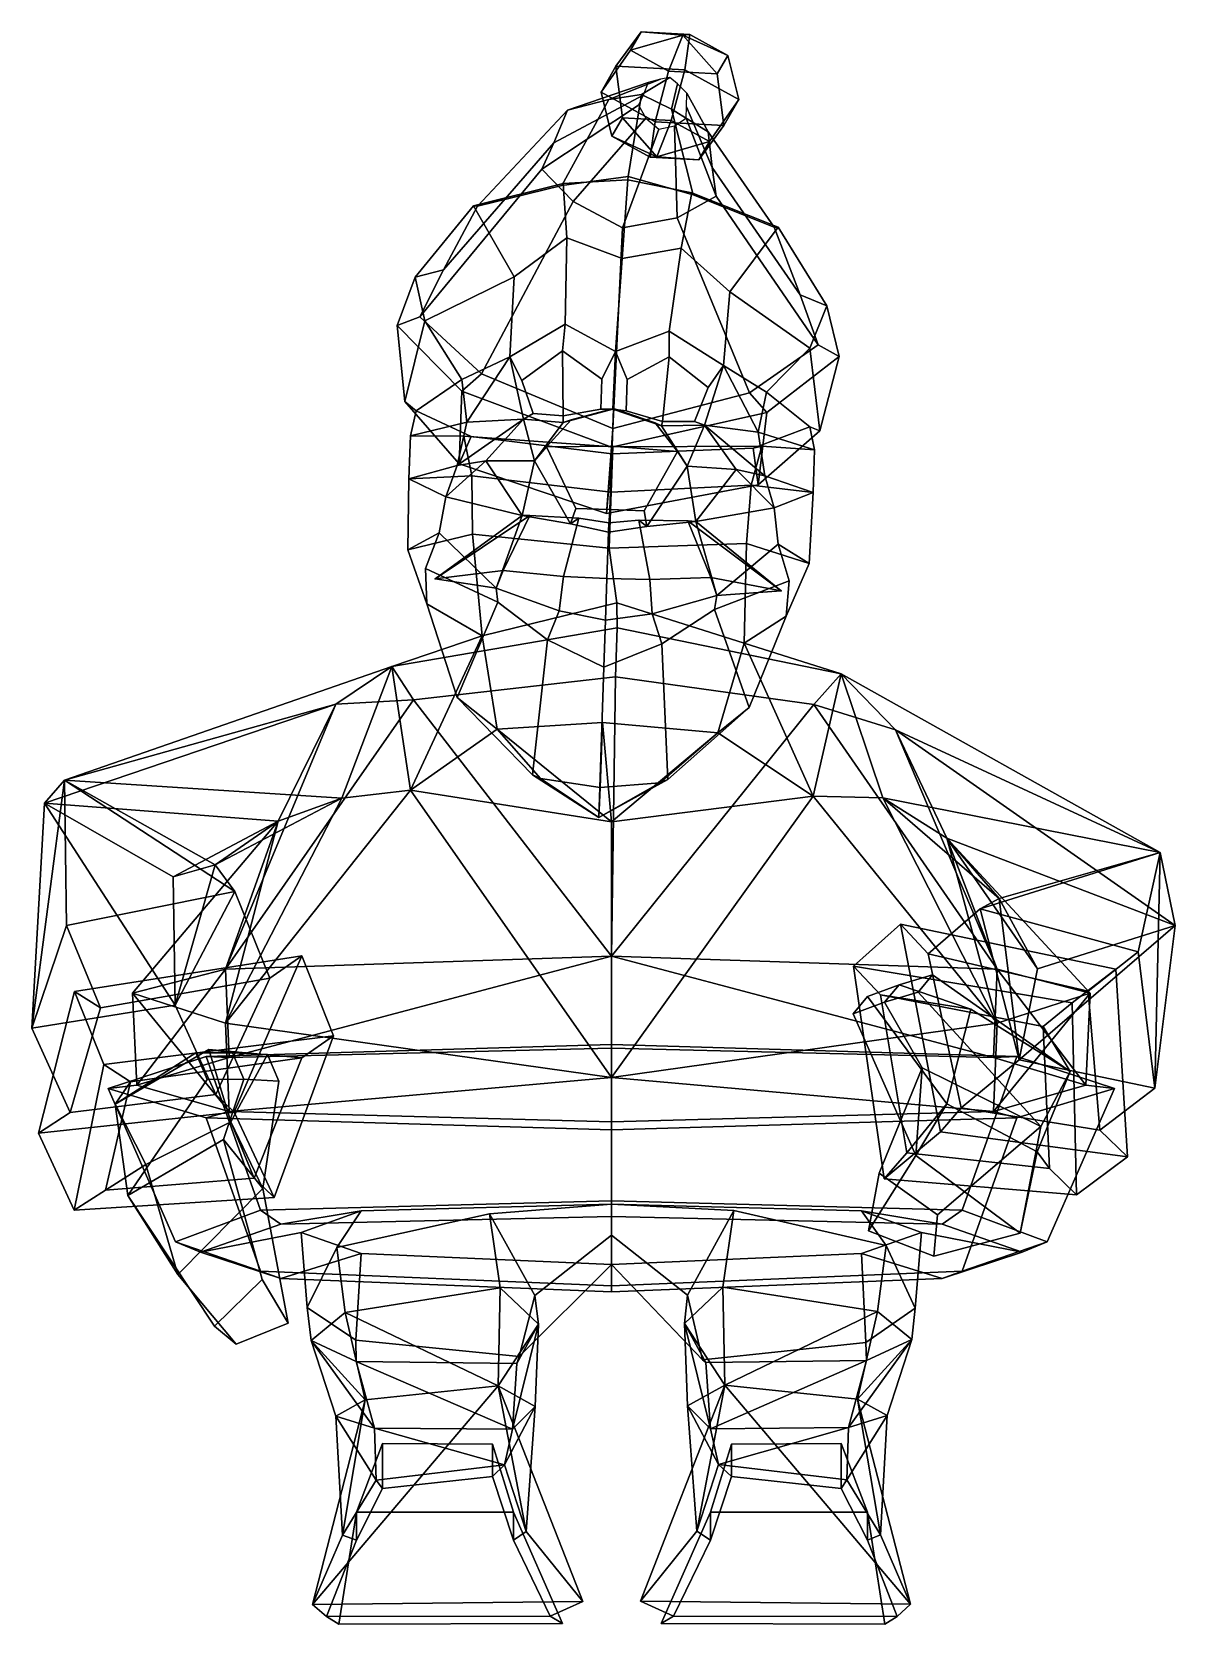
# Model space of a CAD drawing. Extents: x -176 to 167, y -153 to 325.
import ezdxf

# ---------------------------------------------------------------- set-up
doc = ezdxf.new("R2010")
doc.units = 0

msp = doc.modelspace()

# ---------------------------------------------------------------- linework, layer by layer
for p in [(-54.987919, 160.834106, 99.556702), (48.957756, 157.295837, 99.936363)]:
    msp.add_point(p)
for points in [[(-5.160596, 306.967346, -43.446129), (3.672095, 319.563599, -39.626446), (6.843, 325.097321, -53.123936), (-0.676242, 314.793274, -62.534534)], [(6.843, 325.097321, -53.123936), (21.469015, 324.321594, -58.261593), (20.008068, 313.696167, -69.800209), (-0.676242, 314.793274, -62.534534)], [(3.672095, 319.563599, -39.626446), (19.447285, 324.138489, -42.300407), (6.843, 325.097321, -53.123936)], [(15.127192, 313.254089, -31.266562), (19.447285, 324.138489, -42.300407), (3.672095, 319.563599, -39.626446)], [(19.447285, 324.138489, -42.300407), (21.469015, 324.321594, -58.261593), (6.843, 325.097321, -53.123936)], [(15.127192, 313.254089, -31.266562), (29.753223, 312.478333, -36.40416), (19.447285, 324.138489, -42.300407)], [(19.447285, 324.138489, -42.300407), (32.924129, 318.012054, -49.901649), (21.469015, 324.321594, -58.261593)], [(29.753223, 312.478333, -36.40416), (32.924129, 318.012054, -49.901649), (19.447285, 324.138489, -42.300407)], [(32.924129, 318.012054, -49.901649), (36.208035, 304.773193, -57.977539), (20.008068, 313.696167, -69.800209), (21.469015, 324.321594, -58.261593)], [(11.03938, 298.044373, -31.623486), (15.127192, 313.254089, -31.266562), (3.672095, 319.563599, -39.626446), (-5.160596, 306.967346, -43.446129)], [(31.723682, 296.947266, -38.889133), (36.208035, 304.773193, -57.977539), (32.924129, 318.012054, -49.901649), (29.753223, 312.478333, -36.40416)], [(12.644592, 310.920685, -39.155117), (9.031528, 309.864471, -40.449844), (-15.265681, 301.608551, 8.985508), (-2.855335, 304.785126, 14.120268)], [(-5.160596, 306.967346, -43.446129), (-0.676242, 314.793274, -62.534534), (1.294236, 299.262177, -65.019447), (-1.876669, 293.728455, -51.521961)], [(15.467931, 311.342926, -38.311203), (12.644592, 310.920685, -39.155117), (-2.855335, 304.785126, 14.120268), (6.999828, 306.235077, 17.263517)], [(1.294236, 299.262177, -65.019447), (-0.676242, 314.793274, -62.534534), (20.008068, 313.696167, -69.800209), (15.920251, 298.48645, -70.157104)], [(15.467931, 311.342926, -38.311203), (6.999828, 306.235077, 17.263517), (16.02573, 301.866241, 15.179851), (17.810301, 309.517365, -38.516899)], [(11.03938, 298.044373, -31.623486), (31.723682, 296.947266, -38.889133), (29.753223, 312.478333, -36.40416), (15.127192, 313.254089, -31.266562)], [(27.375364, 292.17691, -61.797165), (15.920251, 298.48645, -70.157104), (20.008068, 313.696167, -69.800209), (36.208035, 304.773193, -57.977539)], [(7.464102, 306.09314, -42.390774), (6.121493, 303.072296, -43.96608), (-22.941273, 283.835785, -7.960522), (-19.3559, 291.746613, -0.385454)], [(9.031528, 309.864471, -40.449844), (7.464102, 306.09314, -42.390774), (-19.3559, 291.746613, -0.385454), (-15.265681, 301.608551, 8.985508)], [(3.02883, 281.657471, 74.525139), (6.999828, 306.235077, 17.263517), (-2.855335, 304.785126, 14.120268), (-16.949203, 278.975037, 68.158173)], [(11.03938, 298.044373, -31.623486), (-5.160596, 306.967346, -43.446129), (-1.876669, 293.728455, -51.521961), (9.578428, 287.418945, -43.162075)], [(3.02883, 281.657471, 74.525139), (22.528912, 276.201782, 68.45575), (16.02573, 301.866241, 15.179851), (6.999828, 306.235077, 17.263517)], [(17.810301, 309.517365, -38.516899), (16.02573, 301.866241, 15.179851), (27.015131, 295.072235, 11.358257), (20.599224, 306.721954, -39.020672)], [(20.599224, 306.721954, -39.020672), (27.015131, 295.072235, 11.358257), (28.178667, 284.398102, 2.282129), (20.469181, 302.56015, -40.784016)], [(-52.482082, 253.655243, 37.49464), (-42.230167, 272.751862, 57.746887), (-15.265681, 301.608551, 8.985508), (-19.3559, 291.746613, -0.385454)], [(-42.230167, 272.751862, 57.746887), (-16.949203, 278.975037, 68.158173), (-2.855335, 304.785126, 14.120268), (-15.265681, 301.608551, 8.985508)], [(6.121493, 303.072296, -43.96608), (8.327868, 299.163422, -45.071213), (-13.584534, 274.11441, -14.643541), (-22.941273, 283.835785, -7.960522)], [(46.844933, 266.494476, 58.418312), (27.015131, 295.072235, 11.358257), (16.02573, 301.866241, 15.179851), (22.528912, 276.201782, 68.45575)], [(20.469181, 302.56015, -40.784016), (28.178667, 284.398102, 2.282129), (29.403261, 275.743683, -5.023009), (20.442541, 299.181824, -42.196735)], [(31.723682, 296.947266, -38.889133), (24.204458, 286.643188, -48.299675), (27.375364, 292.17691, -61.797165), (36.208035, 304.773193, -57.977539)], [(8.327868, 299.163422, -45.071213), (12.161917, 295.892303, -45.525711), (1.29978, 266.238739, -18.664309), (-13.584534, 274.11441, -14.643541)], [(-1.876669, 293.728455, -51.521961), (1.294236, 299.262177, -65.019447), (11.600136, 287.602051, -59.123211)], [(11.600136, 287.602051, -59.123211), (1.294236, 299.262177, -65.019447), (15.920251, 298.48645, -70.157104)], [(16.897678, 296.835327, -44.012424), (17.738781, 269.272064, -12.885715), (1.29978, 266.238739, -18.664309), (12.161917, 295.892303, -45.525711)], [(11.03938, 298.044373, -31.623486), (9.578428, 287.418945, -43.162075), (24.204458, 286.643188, -48.299675), (31.723682, 296.947266, -38.889133)], [(11.600136, 287.602051, -59.123211), (15.920251, 298.48645, -70.157104), (27.375364, 292.17691, -61.797165)], [(20.442541, 299.181824, -42.196735), (29.403261, 275.743683, -5.023009), (17.738781, 269.272064, -12.885715), (16.897678, 296.835327, -44.012424)], [(-59.622177, 239.548096, 19.388212), (-52.482082, 253.655243, 37.49464), (-19.3559, 291.746613, -0.385454), (-22.941273, 283.835785, -7.960522)], [(9.578428, 287.418945, -43.162075), (-1.876669, 293.728455, -51.521961), (11.600136, 287.602051, -59.123211)], [(24.204458, 286.643188, -48.299675), (11.600136, 287.602051, -59.123211), (27.375364, 292.17691, -61.797165)], [(54.62912, 246.130859, 38.302013), (28.178667, 284.398102, 2.282129), (27.015131, 295.072235, 11.358257), (46.844933, 266.494476, 58.418312)], [(9.578428, 287.418945, -43.162075), (11.600136, 287.602051, -59.123211), (24.204458, 286.643188, -48.299675)], [(-41.080547, 222.394043, 4.804155), (-59.622177, 239.548096, 19.388212), (-22.941273, 283.835785, -7.960522), (-13.584534, 274.11441, -14.643541)], [(59.997726, 231.144989, 20.289871), (29.403261, 275.743683, -5.023009), (28.178667, 284.398102, 2.282129), (54.62912, 246.130859, 38.302013)], [(-15.451684, 263.244385, 88.026825), (-16.562384, 279.511536, 73.531448), (-43.505943, 272.891388, 63.070553), (-31.20956, 251.556335, 82.565308)], [(-16.562384, 279.511536, 73.531448), (-16.949203, 278.975037, 68.158173), (-42.230167, 272.751862, 57.746887), (-43.505943, 272.891388, 63.070553)], [(2.920306, 280.626892, 79.318008), (3.02883, 281.657471, 74.525139), (-16.949203, 278.975037, 68.158173), (-16.562384, 279.511536, 73.531448)], [(1.138741, 257.059998, 96.038132), (2.920306, 280.626892, 79.318008), (-16.562384, 279.511536, 73.531448), (-15.451684, 263.244385, 88.026825)], [(1.138741, 257.059998, 96.038132), (18.902336, 260.173645, 88.757195), (22.140335, 276.792755, 73.823174), (2.920306, 280.626892, 79.318008)], [(2.920306, 280.626892, 79.318008), (22.140335, 276.792755, 73.823174), (22.528912, 276.201782, 68.45575), (3.02883, 281.657471, 74.525139)], [(-31.20956, 251.556335, 82.565308), (-43.505943, 272.891388, 63.070553), (-60.978764, 251.476685, 40.714909), (-58.067509, 238.281555, 69.76403)], [(-43.505943, 272.891388, 63.070553), (-42.230167, 272.751862, 57.746887), (-52.482082, 253.655243, 37.49464), (-60.978764, 251.476685, 40.714909)], [(-1.65846, 205.98407, -8.873672), (-41.080547, 222.394043, 4.804155), (-13.584534, 274.11441, -14.643541), (1.29978, 266.238739, -18.664309)], [(39.460934, 216.736145, 5.411253), (17.738781, 269.272064, -12.885715), (29.403261, 275.743683, -5.023009), (59.997726, 231.144989, 20.289871)], [(18.902336, 260.173645, 88.757195), (33.468269, 247.012817, 83.052834), (48.047684, 266.4599, 63.760654), (22.140335, 276.792755, 73.823174)], [(22.140335, 276.792755, 73.823174), (48.047684, 266.4599, 63.760654), (46.844933, 266.494476, 58.418312), (22.528912, 276.201782, 68.45575)], [(-1.65846, 205.98407, -8.873672), (1.29978, 266.238739, -18.664309), (17.738781, 269.272064, -12.885715), (39.460934, 216.736145, 5.411253)], [(-15.451684, 263.244385, 88.026825), (-31.20956, 251.556335, 82.565308), (-32.587585, 227.559601, 89.731956), (-15.972172, 237.306244, 99.729065)], [(1.138741, 257.059998, 96.038132), (-15.451684, 263.244385, 88.026825), (-15.972172, 237.306244, 99.729065), (-0.829284, 229.09967, 103.40332)], [(33.468269, 247.012817, 83.052834), (57.525784, 230.161316, 70.635338), (62.688526, 242.789276, 41.647079), (48.047684, 266.4599, 63.760654)], [(48.047684, 266.4599, 63.760654), (62.688526, 242.789276, 41.647079), (54.62912, 246.130859, 38.302013), (46.844933, 266.494476, 58.418312)], [(1.138741, 257.059998, 96.038132), (-0.829284, 229.09967, 103.40332), (15.317434, 235.240906, 100.030853), (18.902336, 260.173645, 88.757195)], [(18.902336, 260.173645, 88.757195), (15.317434, 235.240906, 100.030853), (31.603994, 224.9104, 90.01622), (33.468269, 247.012817, 83.052834)], [(-60.978764, 251.476685, 40.714909), (-52.482082, 253.655243, 37.49464), (-59.622177, 239.548096, 19.388212), (-66.378471, 236.921173, 19.51972)], [(-58.067509, 238.281555, 69.76403), (-60.978764, 251.476685, 40.714909), (-66.378471, 236.921173, 19.51972), (-64.135765, 214.071564, 40.939404)], [(-46.944695, 220.660675, 74.513474), (-32.587585, 227.559601, 89.731956), (-31.20956, 251.556335, 82.565308), (-58.067509, 238.281555, 69.76403)], [(44.517246, 216.885986, 74.918503), (57.525784, 230.161316, 70.635338), (33.468269, 247.012817, 83.052834), (31.603994, 224.9104, 90.01622)], [(62.688526, 242.789276, 41.647079), (66.317696, 227.599487, 20.519945), (59.997726, 231.144989, 20.289871), (54.62912, 246.130859, 38.302013)], [(-66.378471, 236.921173, 19.51972), (-59.622177, 239.548096, 19.388212), (-41.080547, 222.394043, 4.804155), (-46.981453, 217.214508, 4.081488)], [(57.525784, 230.161316, 70.635338), (60.581615, 205.310364, 41.879486), (66.317696, 227.599487, 20.519945), (62.688526, 242.789276, 41.647079)], [(-64.135765, 214.071564, 40.939404), (-66.378471, 236.921173, 19.51972), (-46.981453, 217.214508, 4.081488), (-47.747341, 195.396301, 21.428663)], [(-58.067509, 238.281555, 69.76403), (-64.135765, 214.071564, 40.939404), (-60.722431, 211.336212, 39.533394), (-46.944695, 220.660675, 74.513474)], [(-16.770069, 229.361206, 100.224037), (-15.972172, 237.306244, 99.729065), (-32.587585, 227.559601, 89.731956), (-28.986547, 220.403992, 91.313232)], [(-16.770069, 229.361206, 100.224037), (-4.915752, 220.802155, 102.777794), (-0.829284, 229.09967, 103.40332), (-15.972172, 237.306244, 99.729065)], [(15.304944, 227.556335, 100.2155), (15.317434, 235.240906, 100.030853), (-0.829284, 229.09967, 103.40332), (2.707112, 220.680573, 102.972191)], [(15.304944, 227.556335, 100.2155), (26.958847, 218.35141, 89.01561), (31.603994, 224.9104, 90.01622), (15.317434, 235.240906, 100.030853)], [(66.317696, 227.599487, 20.519945), (44.589973, 210.781769, 4.771726), (39.460934, 216.736145, 5.411253), (59.997726, 231.144989, 20.289871)], [(57.525784, 230.161316, 70.635338), (44.517246, 216.885986, 74.918503), (57.580402, 206.453796, 40.057278), (60.581615, 205.310364, 41.879486)], [(-45.501907, 207.848206, 76.570518), (-32.587585, 227.559601, 89.731956), (-46.944695, 220.660675, 74.513474)], [(-28.489176, 208.83374, 96.472252), (-32.587585, 227.559601, 89.731956), (-45.501907, 207.848206, 76.570518)], [(-25.590385, 210.459534, 95.290718), (-28.986547, 220.403992, 91.313232), (-32.587585, 227.559601, 89.731956), (-28.489176, 208.83374, 96.472252)], [(-16.538197, 209.764893, 100.486702), (-16.770069, 229.361206, 100.224037), (-28.986547, 220.403992, 91.313232), (-25.590385, 210.459534, 95.290718)], [(-4.915752, 220.802155, 102.777794), (-16.770069, 229.361206, 100.224037), (-16.538197, 209.764893, 100.486702), (-5.2277, 211.832306, 104.58931)], [(-5.2277, 211.832306, 104.58931), (-1.65321, 211.806335, 107.814888), (-0.829284, 229.09967, 103.40332), (-4.915752, 220.802155, 102.777794)], [(2.381912, 211.346924, 105.021919), (2.707112, 220.680573, 102.972191), (-0.829284, 229.09967, 103.40332), (-1.65321, 211.806335, 107.814888)], [(2.707112, 220.680573, 102.972191), (2.381912, 211.346924, 105.021919), (13.324575, 208.071899, 100.034538), (15.304944, 227.556335, 100.2155)], [(13.324575, 208.071899, 100.034538), (22.91538, 208.065643, 93.712402), (26.958847, 218.35141, 89.01561), (15.304944, 227.556335, 100.2155)], [(22.91538, 208.065643, 93.712402), (25.872076, 206.983307, 96.670807), (31.603994, 224.9104, 90.01622), (26.958847, 218.35141, 89.01561)], [(25.872076, 206.983307, 96.670807), (42.051643, 204.86792, 76.890305), (31.603994, 224.9104, 90.01622)], [(42.051643, 204.86792, 76.890305), (44.517246, 216.885986, 74.918503), (31.603994, 224.9104, 90.01622)], [(60.581615, 205.310364, 41.879486), (42.037884, 189.08905, 22.105438), (44.589973, 210.781769, 4.771726), (66.317696, 227.599487, 20.519945)], [(-46.944695, 220.660675, 74.513474), (-60.722431, 211.336212, 39.533394), (-62.430508, 203.751038, 40.608547), (-45.501907, 207.848206, 76.570518)], [(-46.981453, 217.214508, 4.081488), (-41.080547, 222.394043, 4.804155), (-1.65846, 205.98407, -8.873672), (-2.038429, 200.404785, -10.461349)], [(-47.747341, 195.396301, 21.428663), (-46.981453, 217.214508, 4.081488), (-2.038429, 200.404785, -10.461349), (-3.559997, 180.49823, 5.878971)], [(44.589973, 210.781769, 4.771726), (-2.038429, 200.404785, -10.461349), (-1.65846, 205.98407, -8.873672), (39.460934, 216.736145, 5.411253)], [(44.517246, 216.885986, 74.918503), (42.051643, 204.86792, 76.890305), (58.924397, 199.620178, 41.051792), (57.580402, 206.453796, 40.057278)], [(-64.135765, 214.071564, 40.939404), (-47.747341, 195.396301, 21.428663), (-44.204693, 203.564758, 14.724441), (-60.722431, 211.336212, 39.533394)], [(-62.430508, 203.751038, 40.608547), (-60.722431, 211.336212, 39.533394), (-44.204693, 203.564758, 14.724441), (-46.331726, 203.685364, 10.654953)], [(-16.538197, 209.764893, 100.486702), (-25.590385, 210.459534, 95.290718), (-28.489176, 208.83374, 96.472252), (-16.580153, 207.824768, 102.90332)], [(-1.846729, 200.653412, 127.639778), (-1.442413, 211.955383, 122.273338), (-14.1754, 208.596985, 119.096992), (-21.540613, 200.454956, 121.174843)], [(-1.442413, 211.955383, 122.273338), (-1.65321, 211.806335, 107.814888), (-16.580153, 207.824768, 102.90332), (-14.1754, 208.596985, 119.096992)], [(-16.538197, 209.764893, 100.486702), (-16.580153, 207.824768, 102.90332), (-1.65321, 211.806335, 107.814888), (-5.2277, 211.832306, 104.58931)], [(42.037884, 189.08905, 22.105438), (-3.559997, 180.49823, 5.878971), (-2.038429, 200.404785, -10.461349), (44.589973, 210.781769, 4.771726)], [(-1.846729, 200.653412, 127.639778), (17.834723, 199.114624, 121.318657), (11.055566, 207.738098, 119.189148), (-1.442413, 211.955383, 122.273338)], [(-1.442413, 211.955383, 122.273338), (11.055566, 207.738098, 119.189148), (13.003874, 206.817749, 103.011375), (-1.65321, 211.806335, 107.814888)], [(13.324575, 208.071899, 100.034538), (2.381912, 211.346924, 105.021919), (-1.65321, 211.806335, 107.814888), (13.003874, 206.817749, 103.011375)], [(-45.501907, 207.848206, 76.570518), (-62.430508, 203.751038, 40.608547), (-62.903709, 190.873291, 44.181778), (-48.390434, 194.898376, 77.807999)], [(-48.390434, 194.898376, 77.807999), (-28.489176, 208.83374, 96.472252), (-45.501907, 207.848206, 76.570518)], [(-39.76947, 196.269775, 101.01516), (-28.489176, 208.83374, 96.472252), (-48.390434, 194.898376, 77.807999)], [(-39.76947, 196.269775, 101.01516), (-25.141031, 196.248169, 104.069336), (-28.489176, 208.83374, 96.472252)], [(-25.141031, 196.248169, 104.069336), (-16.580153, 207.824768, 102.90332), (-28.489176, 208.83374, 96.472252)], [(-21.540613, 200.454956, 121.174843), (-14.1754, 208.596985, 119.096992), (-16.580153, 207.824768, 102.90332), (-25.141031, 196.248169, 104.069336)], [(17.834723, 199.114624, 121.318657), (20.748997, 194.686066, 104.236946), (13.003874, 206.817749, 103.011375), (11.055566, 207.738098, 119.189148)], [(13.324575, 208.071899, 100.034538), (13.003874, 206.817749, 103.011375), (25.872076, 206.983307, 96.670807), (22.91538, 208.065643, 93.712402)], [(20.748997, 194.686066, 104.236946), (25.872076, 206.983307, 96.670807), (13.003874, 206.817749, 103.011375)], [(35.366943, 193.712158, 101.289597), (25.872076, 206.983307, 96.670807), (20.748997, 194.686066, 104.236946)], [(35.366943, 193.712158, 101.289597), (44.0438, 191.751953, 78.145615), (25.872076, 206.983307, 96.670807)], [(44.0438, 191.751953, 78.145615), (42.051643, 204.86792, 76.890305), (25.872076, 206.983307, 96.670807)], [(60.581615, 205.310364, 41.879486), (57.580402, 206.453796, 40.057278), (40.550159, 200.066895, 15.099764), (42.037884, 189.08905, 22.105438)], [(58.924397, 199.620178, 41.051792), (43.077389, 200.641907, 10.981518), (40.550159, 200.066895, 15.099764), (57.580402, 206.453796, 40.057278)], [(-62.903709, 190.873291, 44.181778), (-62.430508, 203.751038, 40.608547), (-46.331726, 203.685364, 10.654953), (-43.98877, 191.810211, 10.43692)], [(-47.747341, 195.396301, 21.428663), (-3.559997, 180.49823, 5.878971), (-1.943859, 198.419861, -1.550351), (-44.204693, 203.564758, 14.724441)], [(-46.331726, 203.685364, 10.654953), (-44.204693, 203.564758, 14.724441), (-1.943859, 198.419861, -1.550351), (-1.629704, 200.481323, -4.165444)], [(-43.98877, 191.810211, 10.43692), (-46.331726, 203.685364, 10.654953), (-1.629704, 200.481323, -4.165444), (-2.104479, 186.848083, -1.234914)], [(42.051643, 204.86792, 76.890305), (44.0438, 191.751953, 78.145615), (58.49474, 186.740936, 44.625183), (58.924397, 199.620178, 41.051792)], [(-51.78056, 185.479828, 78.258644), (-39.76947, 196.269775, 101.01516), (-48.390434, 194.898376, 77.807999)], [(-28.820637, 179.832214, 99.6436), (-39.76947, 196.269775, 101.01516), (-51.78056, 185.479828, 78.258644)], [(-28.820637, 179.832214, 99.6436), (-25.141031, 196.248169, 104.069336), (-39.76947, 196.269775, 101.01516)], [(-14.291722, 177.360504, 105.84584), (-25.141031, 196.248169, 104.069336), (-28.820637, 179.832214, 99.6436)], [(-12.729053, 181.982086, 118.293541), (-21.540613, 200.454956, 121.174843), (-25.141031, 196.248169, 104.069336), (-14.291722, 177.360504, 105.84584)], [(-2.478035, 181.672333, 123.586823), (-1.846729, 200.653412, 127.639778), (-21.540613, 200.454956, 121.174843), (-12.729053, 181.982086, 118.293541)], [(42.037884, 189.08905, 22.105438), (40.550159, 200.066895, 15.099764), (-1.943859, 198.419861, -1.550351), (-3.559997, 180.49823, 5.878971)], [(-2.478035, 181.672333, 123.586823), (7.808665, 181.28299, 118.368553), (17.834723, 199.114624, 121.318657), (-1.846729, 200.653412, 127.639778)], [(39.93401, 188.953491, 10.743446), (-2.104479, 186.848083, -1.234914), (-1.629704, 200.481323, -4.165444), (43.077389, 200.641907, 10.981518)], [(43.077389, 200.641907, 10.981518), (-1.629704, 200.481323, -4.165444), (-1.943859, 198.419861, -1.550351), (40.550159, 200.066895, 15.099764)], [(7.808665, 181.28299, 118.368553), (8.627772, 176.580322, 105.92955), (20.748997, 194.686066, 104.236946), (17.834723, 199.114624, 121.318657)], [(58.49474, 186.740936, 44.625183), (39.93401, 188.953491, 10.743446), (43.077389, 200.641907, 10.981518), (58.924397, 199.620178, 41.051792)], [(-63.20509, 169.585144, 47.836521), (-62.903709, 190.873291, 44.181778), (-43.98877, 191.810211, 10.43692), (-43.811966, 174.219238, 15.251997)], [(-48.390434, 194.898376, 77.807999), (-62.903709, 190.873291, 44.181778), (-51.78056, 185.479828, 78.258644)], [(-43.811966, 174.219238, 15.251997), (-43.98877, 191.810211, 10.43692), (-2.104479, 186.848083, -1.234914), (-2.698454, 170.069946, 5.021986)], [(8.627772, 176.580322, 105.92955), (23.335999, 178.056824, 99.834099), (20.748997, 194.686066, 104.236946)], [(23.335999, 178.056824, 99.834099), (35.366943, 193.712158, 101.289597), (20.748997, 194.686066, 104.236946)], [(23.335999, 178.056824, 99.834099), (46.782238, 182.124756, 78.618645), (35.366943, 193.712158, 101.289597)], [(46.782238, 182.124756, 78.618645), (44.0438, 191.751953, 78.145615), (35.366943, 193.712158, 101.289597)], [(44.0438, 191.751953, 78.145615), (46.782238, 182.124756, 78.618645), (58.49474, 186.740936, 44.625183)], [(-53.759327, 174.692352, 79.595879), (-51.78056, 185.479828, 78.258644), (-62.903709, 190.873291, 44.181778), (-63.20509, 169.585144, 47.836521)], [(38.526306, 171.416504, 15.552735), (-2.698454, 170.069946, 5.021986), (-2.104479, 186.848083, -1.234914), (39.93401, 188.953491, 10.743446)], [(57.321163, 165.482483, 48.276741), (38.526306, 171.416504, 15.552735), (39.93401, 188.953491, 10.743446), (58.49474, 186.740936, 44.625183)], [(48.013073, 171.228058, 79.967598), (57.321163, 165.482483, 48.276741), (58.49474, 186.740936, 44.625183), (46.782238, 182.124756, 78.618645)], [(-53.759327, 174.692352, 79.595879), (-36.705475, 158.064758, 108.324829), (-28.820637, 179.832214, 99.6436), (-51.78056, 185.479828, 78.258644)], [(-2.478035, 181.672333, 123.586823), (-12.729053, 181.982086, 118.293541), (-14.291722, 177.360504, 105.84584), (-2.927345, 174.832123, 112.070602)], [(48.013073, 171.228058, 79.967598), (46.782238, 182.124756, 78.618645), (23.335999, 178.056824, 99.834099), (29.658854, 155.805725, 108.567223)], [(-34.560585, 163.401978, 117.894913), (-26.504438, 179.833679, 113.72403), (-54.987919, 160.834106, 99.556702)], [(-26.504438, 179.833679, 113.72403), (-28.820637, 179.832214, 99.6436), (-54.987919, 160.834106, 99.556702)], [(-54.987919, 160.834106, 99.556702), (-28.820637, 179.832214, 99.6436), (-36.705475, 158.064758, 108.324829)], [(-11.824647, 179.085541, 113.922089), (-26.504438, 179.833679, 113.72403), (-34.560585, 163.401978, 117.894913), (-16.432606, 161.529541, 126.813148)], [(-26.504438, 179.833679, 113.72403), (-11.824647, 179.085541, 113.922089), (-14.291722, 177.360504, 105.84584), (-28.820637, 179.832214, 99.6436)], [(-16.432606, 161.529541, 126.813148), (-3.456187, 160.958313, 127.562073), (-2.848281, 177.666443, 116.838699), (-11.824647, 179.085541, 113.922089)], [(-2.848281, 177.666443, 116.838699), (-2.927345, 174.832123, 112.070602), (-14.291722, 177.360504, 105.84584), (-11.824647, 179.085541, 113.922089)], [(9.534155, 160.64563, 126.90799), (6.224849, 178.47113, 113.988014), (-2.848281, 177.666443, 116.838699), (-3.456187, 160.958313, 127.562073)], [(-2.478035, 181.672333, 123.586823), (-2.927345, 174.832123, 112.070602), (8.627772, 176.580322, 105.92955), (7.808665, 181.28299, 118.368553)], [(-2.848281, 177.666443, 116.838699), (6.224849, 178.47113, 113.988014), (8.627772, 176.580322, 105.92955), (-2.927345, 174.832123, 112.070602)], [(6.224849, 178.47113, 113.988014), (9.534155, 160.64563, 126.90799), (27.812088, 161.278809, 118.122734), (20.922588, 178.219269, 113.897255)], [(20.922588, 178.219269, 113.897255), (23.335999, 178.056824, 99.834099), (8.627772, 176.580322, 105.92955), (6.224849, 178.47113, 113.988014)], [(27.812088, 161.278809, 118.122734), (48.957756, 157.295837, 99.936363), (20.922588, 178.219269, 113.897255)], [(20.922588, 178.219269, 113.897255), (48.957756, 157.295837, 99.936363), (23.335999, 178.056824, 99.834099)], [(48.957756, 157.295837, 99.936363), (29.658854, 155.805725, 108.567223), (23.335999, 178.056824, 99.834099)], [(-57.44862, 153.301086, 53.716511), (-57.86557, 163.969971, 83.934875), (-53.759327, 174.692352, 79.595879), (-63.20509, 169.585144, 47.836521)], [(-57.44862, 153.301086, 53.716511), (-63.20509, 169.585144, 47.836521), (-43.811966, 174.219238, 15.251997), (-40.900604, 143.714783, 27.194605)], [(-53.759327, 174.692352, 79.595879), (-57.86557, 163.969971, 83.934875), (-36.132938, 153.878662, 99.71109), (-36.705475, 158.064758, 108.324829)], [(-40.900604, 143.714783, 27.194605), (-43.811966, 174.219238, 15.251997), (-2.698454, 170.069946, 5.021986), (-0.469201, 153.626862, 4.484125)], [(37.777031, 141.57782, 27.671911), (-0.469201, 153.626862, 4.484125), (-2.698454, 170.069946, 5.021986), (38.526306, 171.416504, 15.552735)], [(48.013073, 171.228058, 79.967598), (29.658854, 155.805725, 108.567223), (28.865852, 151.666138, 99.948494), (51.348927, 160.25238, 84.333778)], [(50.427952, 149.628998, 54.110527), (37.777031, 141.57782, 27.671911), (38.526306, 171.416504, 15.552735), (57.321163, 165.482483, 48.276741)], [(50.427952, 149.628998, 54.110527), (57.321163, 165.482483, 48.276741), (48.013073, 171.228058, 79.967598), (51.348927, 160.25238, 84.333778)], [(-36.132938, 153.878662, 99.71109), (-57.86557, 163.969971, 83.934875), (-57.44862, 153.301086, 53.716511), (-48.390842, 125.203674, 72.817627)], [(-36.705475, 158.064758, 108.324829), (-34.560585, 163.401978, 117.894913), (-54.987919, 160.834106, 99.556702)], [(-16.432606, 161.529541, 126.813148), (-34.560585, 163.401978, 117.894913), (-36.705475, 158.064758, 108.324829), (-17.751814, 151.266235, 117.95192)], [(-21.245365, 142.499023, 120.952255), (-17.751814, 151.266235, 117.95192), (-36.705475, 158.064758, 108.324829), (-36.132938, 153.878662, 99.71109)], [(-3.456187, 160.958313, 127.562073), (-16.432606, 161.529541, 126.813148), (-17.751814, 151.266235, 117.95192), (-3.868901, 148.425812, 123.759476)], [(-3.456187, 160.958313, 127.562073), (-3.868901, 148.425812, 123.759476), (10.217029, 150.314209, 118.054077), (9.534155, 160.64563, 126.90799)], [(9.534155, 160.64563, 126.90799), (10.217029, 150.314209, 118.054077), (29.658854, 155.805725, 108.567223), (27.812088, 161.278809, 118.122734)], [(29.658854, 155.805725, 108.567223), (48.957756, 157.295837, 99.936363), (27.812088, 161.278809, 118.122734)], [(28.865852, 151.666138, 99.948494), (39.341396, 122.217285, 73.138062), (50.427952, 149.628998, 54.110527), (51.348927, 160.25238, 84.333778)], [(-0.361351, 146.090698, -5.943361), (-67.98632, 134.54895, -3.311299), (-40.900604, 143.714783, 27.194605), (-0.469201, 153.626862, 4.484125)], [(-48.390842, 125.203674, 72.817627), (-57.44862, 153.301086, 53.716511), (-40.900604, 143.714783, 27.194605), (-36.389175, 115.675934, 57.634346)], [(-25.762482, 101.952682, 107.246651), (-21.245365, 142.499023, 120.952255), (-36.132938, 153.878662, 99.71109), (-48.390842, 125.203674, 72.817627)], [(-0.469201, 153.626862, 4.484125), (37.777031, 141.57782, 27.671911), (66.914047, 132.354126, -3.726219), (-0.361351, 146.090698, -5.943361)], [(13.084339, 141.330475, 121.077644), (28.865852, 151.666138, 99.948494), (29.658854, 155.805725, 108.567223), (10.217029, 150.314209, 118.054077)], [(-4.366052, 134.300964, 128.234665), (-3.868901, 148.425812, 123.759476), (-17.751814, 151.266235, 117.95192), (-21.245365, 142.499023, 120.952255)], [(-4.366052, 134.300964, 128.234665), (13.084339, 141.330475, 121.077644), (10.217029, 150.314209, 118.054077), (-3.868901, 148.425812, 123.759476)], [(14.933744, 100.567383, 107.395294), (39.341396, 122.217285, 73.138062), (28.865852, 151.666138, 99.948494), (13.084339, 141.330475, 121.077644)], [(39.341396, 122.217285, 73.138062), (29.89267, 114.596313, 57.750191), (37.777031, 141.57782, 27.671911), (50.427952, 149.628998, 54.110527)], [(-0.361351, 146.090698, -5.943361), (-0.863591, 131.466309, -55.744404), (-61.523647, 124.550598, -48.40007), (-67.98632, 134.54895, -3.311299)], [(-67.98632, 134.54895, -3.311299), (-62.367287, 97.37558, 52.218258), (-40.900604, 143.714783, 27.194605)], [(-62.367287, 97.37558, 52.218258), (-36.389175, 115.675934, 57.634346), (-40.900604, 143.714783, 27.194605)], [(-0.361351, 146.090698, -5.943361), (66.914047, 132.354126, -3.726219), (58.691601, 123.121033, -48.176357), (-0.863591, 131.466309, -55.744404)], [(-5.842643, 89.16748, 111.879059), (-4.366052, 134.300964, 128.234665), (-21.245365, 142.499023, 120.952255), (-25.762482, 101.952682, 107.246651)], [(-5.842643, 89.16748, 111.879059), (14.933744, 100.567383, 107.395294), (13.084339, 141.330475, 121.077644), (-4.366052, 134.300964, 128.234665)], [(58.587521, 95.638184, 52.271042), (37.777031, 141.57782, 27.671911), (29.89267, 114.596313, 57.750191)], [(66.914047, 132.354126, -3.726219), (37.777031, 141.57782, 27.671911), (58.587521, 95.638184, 52.271042)], [(-83.052803, 94.994995, 29.567791), (-67.98632, 134.54895, -3.311299), (-166.350571, 100.412766, -20.098408)], [(-84.840981, 123.215118, -38.352638), (-166.350571, 100.412766, -20.098408), (-67.98632, 134.54895, -3.311299)], [(-84.840981, 123.215118, -38.352638), (-67.98632, 134.54895, -3.311299), (-61.523647, 124.550598, -48.40007)], [(-83.052803, 94.994995, 29.567791), (-62.367287, 97.37558, 52.218258), (-67.98632, 134.54895, -3.311299)], [(-2.069464, 47.516098, -106.734833), (-61.523647, 124.550598, -48.40007), (-0.863591, 131.466309, -55.744404)], [(-2.069464, 47.516098, -106.734833), (-0.863591, 131.466309, -55.744404), (58.691601, 123.121033, -48.176357)], [(79.471619, 95.10704, 34.454617), (66.914047, 132.354126, -3.726219), (58.587521, 95.638184, 52.271042)], [(83.254738, 115.552429, -38.704914), (58.691601, 123.121033, -48.176357), (66.914047, 132.354126, -3.726219)], [(79.471619, 95.10704, 34.454617), (162.788467, 78.637939, -4.108406), (66.914047, 132.354126, -3.726219)], [(83.254738, 115.552429, -38.704914), (66.914047, 132.354126, -3.726219), (162.788467, 78.637939, -4.108406)], [(-117.911842, 43.611603, -70.882919), (-61.523647, 124.550598, -48.40007), (-2.069464, 47.516098, -106.734833)], [(-117.911842, 43.611603, -70.882919), (-84.840981, 123.215118, -38.352638), (-61.523647, 124.550598, -48.40007)], [(-25.762482, 101.952682, 107.246651), (-48.390842, 125.203674, 72.817627), (-36.389175, 115.675934, 57.634346), (-23.321266, 100.861267, 91.365768)], [(-84.840981, 123.215118, -38.352638), (-172.26828, 93.536713, -62.657536), (-166.350571, 100.412766, -20.098408)], [(-102.127609, 88.040283, -14.311348), (-172.26828, 93.536713, -62.657536), (-84.840981, 123.215118, -38.352638)], [(-117.911842, 43.611603, -70.882919), (-102.127609, 88.040283, -14.311348), (-84.840981, 123.215118, -38.352638)], [(113.772919, 43.611603, -70.882912), (-2.069464, 47.516098, -106.734833), (58.691601, 123.121033, -48.176357)], [(14.933744, 100.567383, 107.395294), (12.539902, 99.640564, 91.49675), (29.89267, 114.596313, 57.750191), (39.341396, 122.217285, 73.138062)], [(113.772919, 43.611603, -70.882912), (58.691601, 123.121033, -48.176357), (83.254738, 115.552429, -38.704914)], [(-2.069461, 87.923172, 58.946205), (-36.389175, 115.675934, 57.634346), (-62.367287, 97.37558, 52.218258)], [(-23.321266, 100.861267, 91.365768), (-36.389175, 115.675934, 57.634346), (-4.692608, 117.757294, 63.460739), (-5.446594, 98.168701, 87.333946)], [(-4.692608, 117.757294, 63.460739), (-36.389175, 115.675934, 57.634346), (-2.069461, 87.923172, 58.946205)], [(12.539902, 99.640564, 91.49675), (-5.446594, 98.168701, 87.333946), (-4.692608, 117.757294, 63.460739), (29.89267, 114.596313, 57.750191)], [(-4.692608, 117.757294, 63.460739), (-2.069461, 87.923172, 58.946205), (29.89267, 114.596313, 57.750191)], [(113.772919, 43.611603, -70.882912), (83.254738, 115.552429, -38.704914), (98.698975, 83.024094, -10.074416)], [(83.254738, 115.552429, -38.704914), (162.788467, 78.637939, -4.108406), (167.258392, 56.775696, -41.329315)], [(98.698975, 83.024094, -10.074416), (83.254738, 115.552429, -38.704914), (167.258392, 56.775696, -41.329315)], [(-2.069461, 87.923172, 58.946205), (58.587521, 95.638184, 52.271042), (29.89267, 114.596313, 57.750191)], [(-176.115387, 25.927094, -18.922606), (-165.676773, 56.792145, 10.507726), (-166.350571, 100.412766, -20.098408)], [(-176.115387, 25.927094, -18.922606), (-166.350571, 100.412766, -20.098408), (-172.26828, 93.536713, -62.657536)], [(-83.052803, 94.994995, 29.567791), (-166.350571, 100.412766, -20.098408), (-121.039169, 75.011902, -10.339759)], [(-115.132515, 66.985046, -2.325269), (-121.039169, 75.011902, -10.339759), (-166.350571, 100.412766, -20.098408)], [(-115.132515, 66.985046, -2.325269), (-166.350571, 100.412766, -20.098408), (-165.676773, 56.792145, 10.507726)], [(-5.842643, 89.16748, 111.879059), (-25.762482, 101.952682, 107.246651), (-23.321266, 100.861267, 91.365768)], [(-5.842643, 89.16748, 111.879059), (-23.321266, 100.861267, 91.365768), (-5.446594, 98.168701, 87.333946)], [(-5.842643, 89.16748, 111.879059), (12.539902, 99.640564, 91.49675), (14.933744, 100.567383, 107.395294)], [(-2.069462, 11.0802, 123.390068), (-62.367287, 97.37558, 52.218258), (-117.911835, 27.382263, 89.88224)], [(-117.911835, 27.382263, 89.88224), (-62.367287, 97.37558, 52.218258), (-83.052803, 94.994995, 29.567791)], [(-2.069462, 11.0802, 123.390068), (-2.069461, 87.923172, 58.946205), (-62.367287, 97.37558, 52.218258)], [(-5.842643, 89.16748, 111.879059), (-5.446594, 98.168701, 87.333946), (12.539902, 99.640564, 91.49675)], [(-2.069462, 11.0802, 123.390068), (58.587521, 95.638184, 52.271042), (-2.069461, 87.923172, 58.946205)], [(-2.069462, 11.0802, 123.390068), (113.772919, 27.382263, 89.88224), (58.587521, 95.638184, 52.271042)], [(113.772919, 27.382263, 89.88224), (79.471619, 95.10704, 34.454617), (58.587521, 95.638184, 52.271042)], [(-133.096176, 32.806946, -31.847836), (-176.115387, 25.927094, -18.922606), (-172.26828, 93.536713, -62.657536)], [(-133.661316, 71.326111, -56.643711), (-172.26828, 93.536713, -62.657536), (-102.127609, 88.040283, -14.311348)], [(-133.096176, 32.806946, -31.847836), (-172.26828, 93.536713, -62.657536), (-133.661316, 71.326111, -56.643711)], [(-102.127609, 88.040283, -14.311348), (-83.052803, 94.994995, 29.567791), (-121.039169, 75.011902, -10.339759)], [(-117.911835, 27.382263, 89.88224), (-83.052803, 94.994995, 29.567791), (-102.127609, 88.040283, -14.311348)], [(113.772919, 27.382263, 89.88224), (98.698975, 83.024094, -10.074416), (79.471619, 95.10704, 34.454617)], [(98.698975, 83.024094, -10.074416), (114.383598, 64.865906, 11.472136), (79.471619, 95.10704, 34.454617)], [(79.471619, 95.10704, 34.454617), (114.383598, 64.865906, 11.472136), (162.788467, 78.637939, -4.108406)], [(-117.911835, 27.382263, 89.88224), (-102.127609, 88.040283, -14.311348), (-145.836548, 36.403244, 0.521921)], [(-145.836548, 36.403244, 0.521921), (-102.127609, 88.040283, -14.311348), (-117.911842, 43.611603, -70.882919)], [(-133.661316, 71.326111, -56.643711), (-102.127609, 88.040283, -14.311348), (-121.039169, 75.011902, -10.339759)], [(113.772919, 27.382263, 89.88224), (141.697617, 36.403244, 0.521925), (98.698975, 83.024094, -10.074416)], [(141.697617, 36.403244, 0.521925), (113.772919, 43.611603, -70.882912), (98.698975, 83.024094, -10.074416)], [(125.912476, 43.722717, -30.015135), (114.383598, 64.865906, 11.472136), (98.698975, 83.024094, -10.074416)], [(125.912476, 43.722717, -30.015135), (98.698975, 83.024094, -10.074416), (167.258392, 56.775696, -41.329315)], [(108.658539, 61.712219, 18.94451), (162.788467, 78.637939, -4.108406), (114.383598, 64.865906, 11.472136)], [(108.658539, 61.712219, 18.94451), (156.156754, 48.820328, 38.970024), (162.788467, 78.637939, -4.108406)], [(161.173508, 7.882675, 23.913456), (162.788467, 78.637939, -4.108406), (156.156754, 48.820328, 38.970024)], [(161.173508, 7.882675, 23.913456), (167.258392, 56.775696, -41.329315), (162.788467, 78.637939, -4.108406)], [(-133.096176, 32.806946, -31.847836), (-133.661316, 71.326111, -56.643711), (-121.039169, 75.011902, -10.339759)], [(-133.096176, 32.806946, -31.847836), (-121.039169, 75.011902, -10.339759), (-115.132515, 66.985046, -2.325269)], [(-165.676773, 56.792145, 10.507726), (-155.541489, 31.98735, 34.782085), (-104.651878, 40.92691, 20.385708), (-115.132515, 66.985046, -2.325269)], [(-115.132515, 66.985046, -2.325269), (-104.651878, 40.92691, 20.385708), (-120.863144, 6.047058, -10.758783), (-133.096176, 32.806946, -31.847836)], [(120.447655, 16.465668, 5.671138), (108.658539, 61.712219, 18.94451), (114.383598, 64.865906, 11.472136)], [(120.447655, 16.465668, 5.671138), (114.383598, 64.865906, 11.472136), (125.912476, 43.722717, -30.015135)], [(108.658539, 61.712219, 18.94451), (120.447655, 16.465668, 5.671138), (103.036011, 2.039032, 33.941162), (93.069519, 48.242889, 48.612961)], [(156.156754, 48.820328, 38.970024), (108.658539, 61.712219, 18.94451), (93.069519, 48.242889, 48.612961), (141.112732, 37.023575, 69.658142)], [(-164.584015, 0.576401, 4.074345), (-155.541489, 31.98735, 34.782085), (-165.676773, 56.792145, 10.507726), (-176.115387, 25.927094, -18.922606)], [(96.750755, -5.155212, 27.429544), (79.837929, -19.307465, 53.531757), (70.624779, 44.591965, 75.195709), (84.798462, 57.119385, 48.003208)], [(84.798462, 57.119385, 48.003208), (70.624779, 44.591965, 75.195709), (136.363342, 33.487885, 104.87159), (149.487198, 43.668228, 77.058128)], [(96.750755, -5.155212, 27.429544), (84.798462, 57.119385, 48.003208), (93.069519, 48.242889, 48.612961), (103.036011, 2.039032, 33.941162)], [(84.798462, 57.119385, 48.003208), (149.487198, 43.668228, 77.058128), (141.112732, 37.023575, 69.658142), (93.069519, 48.242889, 48.612961)], [(120.447655, 16.465668, 5.671138), (125.912476, 43.722717, -30.015135), (167.258392, 56.775696, -41.329315)], [(120.447655, 16.465668, 5.671138), (167.258392, 56.775696, -41.329315), (161.173508, 7.882675, 23.913456)], [(144.679672, -4.65918, 53.496288), (161.173508, 7.882675, 23.913456), (156.156754, 48.820328, 38.970024), (141.112732, 37.023575, 69.658142)], [(-94.995796, 47.693375, 23.30966), (-163.303802, 36.902466, 43.981602), (-154.5345, 14.982986, 66.164917), (-85.532501, 23.665283, 44.054733)], [(-94.995796, 47.693375, 23.30966), (-104.651878, 40.92691, 20.385708), (-155.541489, 31.98735, 34.782085), (-163.303802, 36.902466, 43.981602)], [(-144.562393, 8.797226, 4.200731), (-145.836548, 36.403244, 0.521921), (-117.911842, 43.611603, -70.882919)], [(-144.562393, 8.797226, 4.200731), (-117.911842, 43.611603, -70.882919), (-116.878433, 17.149979, -78.540314)], [(-115.321777, 0.696747, -19.380293), (-120.863144, 6.047058, -10.758783), (-104.651878, 40.92691, 20.385708), (-94.995796, 47.693375, 23.30966)], [(-116.878433, 17.149979, -78.540314), (-117.911842, 43.611603, -70.882919), (-2.069464, 47.516098, -106.734833)], [(-116.878433, 17.149979, -78.540314), (-2.069464, 47.516098, -106.734833), (-2.03787, 19.954697, -109.8871)], [(-115.321777, 0.696747, -19.380293), (-94.995796, 47.693375, 23.30966), (-85.532501, 23.665283, 44.054733), (-103.344032, -24.92598, -0.20571)], [(112.739502, 17.149994, -78.540314), (-2.03787, 19.954697, -109.8871), (-2.069464, 47.516098, -106.734833)], [(112.739502, 17.149994, -78.540314), (-2.069464, 47.516098, -106.734833), (113.772919, 43.611603, -70.882912)], [(79.837929, -19.307465, 53.531757), (86.63765, -11.548065, 60.566067), (78.775284, 35.892288, 75.817131), (70.624779, 44.591965, 75.195709)], [(70.624779, 44.591965, 75.195709), (78.775284, 35.892288, 75.817131), (127.648323, 26.465408, 97.124008), (136.363342, 33.487885, 104.87159)], [(140.423492, 8.797226, 4.200735), (112.739502, 17.149994, -78.540314), (113.772919, 43.611603, -70.882912)], [(140.423492, 8.797226, 4.200735), (113.772919, 43.611603, -70.882912), (141.697617, 36.403244, 0.521925)], [(137.654999, -24.116173, 81.538078), (152.923859, -12.711349, 54.449203), (149.487198, 43.668228, 77.058128), (136.363342, 33.487885, 104.87159)], [(152.923859, -12.711349, 54.449203), (144.679672, -4.65918, 53.496288), (141.112732, 37.023575, 69.658142), (149.487198, 43.668228, 77.058128)], [(70.543259, 30.203156, 120.217873), (79.973442, 33.751511, 124.590675), (84.36705, 38.891251, 113.534935), (74.897789, 35.450516, 109.172874)], [(74.897789, 35.450516, 109.172874), (84.36705, 38.891251, 113.534935), (105.918137, 31.660812, 77.067444), (98.715302, 3.22142, 62.47266)], [(79.973442, 33.751511, 124.590675), (90.042343, 36.709991, 128.967255), (94.378929, 41.95134, 117.958885), (84.36705, 38.891251, 113.534935)], [(84.36705, 38.891251, 113.534935), (94.378929, 41.95134, 117.958885), (135.736954, 12.922974, 78.400864), (105.918137, 31.660812, 77.067444)], [(90.042343, 36.709991, 128.967255), (126.938538, -3.562698, 106.004066), (135.736954, 12.922974, 78.400864), (94.378929, 41.95134, 117.958885)], [(-163.371155, -28.741165, 22.86986), (-154.5345, 14.982986, 66.164917), (-163.303802, 36.902466, 43.981602), (-174.106216, -5.569305, 1.778658)], [(-174.106216, -5.569305, 1.778658), (-163.303802, 36.902466, 43.981602), (-155.541489, 31.98735, 34.782085), (-164.584015, 0.576401, 4.074345)], [(-116.878433, 0.884094, 82.586967), (-145.836548, 36.403244, 0.521921), (-144.562393, 8.797226, 4.200731)], [(-116.878433, 0.884094, 82.586967), (-117.911835, 27.382263, 89.88224), (-145.836548, 36.403244, 0.521921)], [(70.543259, 30.203156, 120.217873), (74.897789, 35.450516, 109.172874), (98.715302, 3.22142, 62.47266), (89.423492, -12.312592, 90.449791)], [(70.543259, 30.203156, 120.217873), (89.423492, -12.312592, 90.449791), (91.30323, 14.008957, 119.197243), (79.973442, 33.751511, 124.590675)], [(98.715302, 3.22142, 62.47266), (105.918137, 31.660812, 77.067444), (78.775284, 35.892288, 75.817131), (86.63765, -11.548065, 60.566067)], [(105.918137, 31.660812, 77.067444), (135.736954, 12.922974, 78.400864), (127.648323, 26.465408, 97.124008), (78.775284, 35.892288, 75.817131)], [(79.973442, 33.751511, 124.590675), (91.30323, 14.008957, 119.197243), (126.938538, -3.562698, 106.004066), (90.042343, 36.709991, 128.967255)], [(112.739502, 0.884094, 82.586975), (141.697617, 36.403244, 0.521925), (113.772919, 27.382263, 89.88224)], [(112.739502, 0.884094, 82.586975), (140.423492, 8.797226, 4.200735), (141.697617, 36.403244, 0.521925)], [(137.654999, -24.116173, 81.538078), (136.363342, 33.487885, 104.87159), (127.648323, 26.465408, 97.124008), (129.555756, -16.159332, 80.621964)], [(-133.096176, 32.806946, -31.847836), (-120.863144, 6.047058, -10.758783), (-164.584015, 0.576401, 4.074345), (-176.115387, 25.927094, -18.922606)], [(-116.878433, 0.884094, 82.586967), (-2.069462, 11.0802, 123.390068), (-117.911835, 27.382263, 89.88224)], [(112.739502, 0.884094, 82.586975), (113.772919, 27.382263, 89.88224), (-2.069462, 11.0802, 123.390068)], [(125.850159, -11.163925, 64.701469), (129.555756, -16.159332, 80.621964), (127.648323, 26.465408, 97.124008), (135.736954, 12.922974, 78.400864)], [(-85.532501, 23.665283, 44.054733), (-154.5345, 14.982986, 66.164917), (-146.470398, 9.787003, 56.507607), (-95.041725, 17.033142, 41.210278)], [(-122.940895, 19.549698, 42.771843), (-95.041725, 17.033142, 41.210278), (-146.470398, 9.787003, 56.507607), (-151.041931, 3.122223, 38.390701)], [(-115.865623, 18.503113, 89.627953), (-122.940895, 19.549698, 42.771843), (-151.041931, 3.122223, 38.390701), (-126.879257, 18.540649, 92.433601)], [(-107.398743, -28.683228, -85.278419), (-123.803268, 17.376694, -90.59626), (-2.068983, 20.986877, -126.102699), (-2.069467, -25.883934, -120.6922)], [(-123.803268, 17.376694, -90.59626), (-116.878433, 17.149979, -78.540314), (-2.03787, 19.954697, -109.8871), (-2.068983, 20.986877, -126.102699)], [(-116.362297, -2.160583, 22.41662), (-109.342041, -19.155594, 9.103033), (-95.041725, 17.033142, 41.210278), (-122.940895, 19.549698, 42.771843)], [(-105.310936, 18.016953, 86.645439), (-116.362297, -2.160583, 22.41662), (-122.940895, 19.549698, 42.771843), (-115.865623, 18.503113, 89.627953)], [(-103.344032, -24.92598, -0.20571), (-85.532501, 23.665283, 44.054733), (-95.041725, 17.033142, 41.210278), (-109.342041, -19.155594, 9.103033)], [(103.259811, -28.68322, -85.278419), (-2.069467, -25.883934, -120.6922), (-2.068983, 20.986877, -126.102699), (119.664337, 17.376694, -90.59626)], [(119.664337, 17.376694, -90.59626), (-2.068983, 20.986877, -126.102699), (-2.03787, 19.954697, -109.8871), (112.739502, 17.149994, -78.540314)], [(-163.371155, -28.741165, 22.86986), (-154.010406, -22.668701, 25.161131), (-146.470398, 9.787003, 56.507607), (-154.5345, 14.982986, 66.164917)], [(-132.977158, -38.264717, 9.634261), (-153.218445, 7.795197, 4.316419), (-123.803268, 17.376694, -90.59626), (-107.398743, -28.683228, -85.278419)], [(-123.803268, 17.376694, -90.59626), (-153.218445, 7.795197, 4.316419), (-144.562393, 8.797226, 4.200731), (-116.878433, 17.149979, -78.540314)], [(-123.483559, 10.558716, 102.036743), (-126.879257, 18.540649, 92.433601), (-151.041931, 3.122223, 38.390701), (-147.315536, -24.306717, 60.479958)], [(-112.442879, 10.607834, 99.31813), (-115.865623, 18.503113, 89.627953), (-126.879257, 18.540649, 92.433601), (-123.483559, 10.558716, 102.036743)], [(-101.902809, 10.019592, 96.284729), (-106.7556, -22.253754, 51.730579), (-116.362297, -2.160583, 22.41662), (-105.310936, 18.016953, 86.645439)], [(-101.902809, 10.019592, 96.284729), (-105.310936, 18.016953, 86.645439), (-115.865623, 18.503113, 89.627953), (-112.442879, 10.607834, 99.31813)], [(120.447655, 16.465668, 5.671138), (161.173508, 7.882675, 23.913456), (144.679672, -4.65918, 53.496288), (103.036011, 2.039032, 33.941162)], [(128.838226, -38.264709, 9.634265), (103.259811, -28.68322, -85.278419), (119.664337, 17.376694, -90.59626), (149.079514, 7.795212, 4.316423)], [(119.664337, 17.376694, -90.59626), (112.739502, 17.149994, -78.540314), (140.423492, 8.797226, 4.200735), (149.079514, 7.795212, 4.316423)], [(-141.913147, -14.989014, 20.032743), (-151.041931, 3.122223, 38.390701), (-146.470398, 9.787003, 56.507607), (-154.010406, -22.668701, 25.161131)], [(-112.442879, 10.607834, 99.31813), (-123.483559, 10.558716, 102.036743), (-147.315536, -24.306717, 60.479958), (-118.574577, -7.534195, 85.883453)], [(-101.902809, 10.019592, 96.284729), (-112.442879, 10.607834, 99.31813), (-118.574577, -7.534195, 85.883453), (-106.7556, -22.253754, 51.730579)], [(-116.878433, 0.884094, 82.586967), (-2.069462, -2.241638, 114.001472), (-2.069462, 11.0802, 123.390068)], [(112.739502, 0.884094, 82.586975), (-2.069462, 11.0802, 123.390068), (-2.069462, -2.241638, 114.001472)], [(75.202766, -34.91153, 154.056671), (78.4105, -17.590286, 162.048508), (91.30323, 14.008957, 119.197243), (89.423492, -12.312592, 90.449791)], [(78.4105, -17.590286, 162.048508), (95.855286, -30.152939, 161.659988), (126.938538, -3.562698, 106.004066), (91.30323, 14.008957, 119.197243)], [(120.729477, -35.602234, 90.054764), (125.850159, -11.163925, 64.701469), (135.736954, 12.922974, 78.400864), (126.938538, -3.562698, 106.004066)], [(-115.321777, 0.696747, -19.380293), (-174.106216, -5.569305, 1.778658), (-164.584015, 0.576401, 4.074345), (-120.863144, 6.047058, -10.758783)], [(-153.218445, 7.795197, 4.316419), (-123.803268, -1.003769, 91.477562), (-116.878433, 0.884094, 82.586967), (-144.562393, 8.797226, 4.200731)], [(-123.803268, -1.003769, 91.477562), (-153.218445, 7.795197, 4.316419), (-132.977158, -38.264717, 9.634261), (-107.398735, -47.063683, 96.79541)], [(119.664337, -1.003754, 91.47757), (103.259811, -47.063675, 96.79541), (128.838226, -38.264709, 9.634265), (149.079514, 7.795212, 4.316423)], [(149.079514, 7.795212, 4.316423), (140.423492, 8.797226, 4.200735), (112.739502, 0.884094, 82.586975), (119.664337, -1.003754, 91.47757)], [(-115.321777, 0.696747, -19.380293), (-103.344032, -24.92598, -0.20571), (-163.371155, -28.741165, 22.86986), (-174.106216, -5.569305, 1.778658)], [(-132.311279, -48.050987, 37.446377), (-147.315536, -24.306717, 60.479958), (-151.041931, 3.122223, 38.390701), (-141.913147, -14.989014, 20.032743)], [(-2.069462, -4.550644, 126.977654), (-2.069462, -2.241638, 114.001472), (-116.878433, 0.884094, 82.586967), (-123.803268, -1.003769, 91.477562)], [(-2.069462, -4.550644, 126.977654), (119.664337, -1.003754, 91.47757), (112.739502, 0.884094, 82.586975), (-2.069462, -2.241638, 114.001472)], [(98.715302, 3.22142, 62.47266), (86.63765, -11.548065, 60.566067), (129.555756, -16.159332, 80.621964), (125.850159, -11.163925, 64.701469)], [(89.423492, -12.312592, 90.449791), (98.715302, 3.22142, 62.47266), (125.850159, -11.163925, 64.701469), (120.729477, -35.602234, 90.054764)], [(96.750755, -5.155212, 27.429544), (103.036011, 2.039032, 33.941162), (144.679672, -4.65918, 53.496288), (152.923859, -12.711349, 54.449203)], [(-116.362297, -2.160583, 22.41662), (-141.913147, -14.989014, 20.032743), (-154.010406, -22.668701, 25.161131), (-109.342041, -19.155594, 9.103033)], [(-106.7556, -22.253754, 51.730579), (-132.311279, -48.050987, 37.446377), (-141.913147, -14.989014, 20.032743), (-116.362297, -2.160583, 22.41662)], [(-2.069463, -51.43277, 132.390427), (-2.069462, -4.550644, 126.977654), (-123.803268, -1.003769, 91.477562), (-107.398735, -47.063683, 96.79541)], [(-2.069463, -51.43277, 132.390427), (103.259811, -47.063675, 96.79541), (119.664337, -1.003754, 91.47757), (-2.069462, -4.550644, 126.977654)], [(94.767982, -42.525818, 143.73558), (120.729477, -35.602234, 90.054764), (126.938538, -3.562698, 106.004066), (95.855286, -30.152939, 161.659988)], [(-106.988533, -49.587395, 119.023483), (-118.574577, -7.534195, 85.883453), (-147.315536, -24.306717, 60.479958), (-121.283325, -63.518944, 111.032066)], [(-99.125832, -62.654404, 107.123238), (-106.7556, -22.253754, 51.730579), (-118.574577, -7.534195, 85.883453), (-106.988533, -49.587395, 119.023483)], [(96.750755, -5.155212, 27.429544), (152.923859, -12.711349, 54.449203), (137.654999, -24.116173, 81.538078), (79.837929, -19.307465, 53.531757)], [(75.202766, -34.91153, 154.056671), (89.423492, -12.312592, 90.449791), (120.729477, -35.602234, 90.054764), (94.767982, -42.525818, 143.73558)], [(79.837929, -19.307465, 53.531757), (137.654999, -24.116173, 81.538078), (129.555756, -16.159332, 80.621964), (86.63765, -11.548065, 60.566067)], [(75.202766, -34.91153, 154.056671), (94.767982, -42.525818, 143.73558), (95.855286, -30.152939, 161.659988), (78.4105, -17.590286, 162.048508)], [(-103.344032, -24.92598, -0.20571), (-109.342041, -19.155594, 9.103033), (-154.010406, -22.668701, 25.161131), (-163.371155, -28.741165, 22.86986)], [(-99.125832, -62.654404, 107.123238), (-114.796669, -68.939224, 90.929848), (-132.311279, -48.050987, 37.446377), (-106.7556, -22.253754, 51.730579)], [(-114.796669, -68.939224, 90.929848), (-121.283325, -63.518944, 111.032066), (-147.315536, -24.306717, 60.479958), (-132.311279, -48.050987, 37.446377)], [(-132.977158, -38.264717, 9.634261), (-107.398743, -28.683228, -85.278419), (-101.377144, -32.951477, -72.755859), (-125.450172, -41.30423, 9.985188)], [(-107.398743, -28.683228, -85.278419), (-2.069467, -25.883934, -120.6922), (-2.069467, -30.59124, -104.08197), (-101.377144, -32.951477, -72.755859)], [(-101.377144, -32.951477, -72.755859), (-2.069467, -30.59124, -104.08197), (-2.069466, -26.924599, -82.67308), (-77.176857, -28.891846, -55.743134)], [(-77.176857, -28.891846, -55.743134), (-2.069466, -26.924599, -82.67308), (-38.64814, -29.86293, -58.773888), (-84.547188, -39.891312, -33.866947)], [(-2.069466, -26.924599, -82.67308), (-2.069465, -36.179733, 9.006751), (-25.041691, -54.32608, 6.020479), (-38.64814, -29.86293, -58.773888)], [(103.259811, -28.68322, -85.278419), (97.238205, -32.951462, -72.755852), (-2.069467, -30.59124, -104.08197), (-2.069467, -25.883934, -120.6922)], [(97.238205, -32.951462, -72.755852), (73.037933, -28.891846, -55.74313), (-2.069466, -26.924599, -82.67308), (-2.069467, -30.59124, -104.08197)], [(73.037933, -28.891846, -55.74313), (80.49321, -39.366974, -34.112186), (34.698978, -28.843613, -59.12838), (-2.069466, -26.924599, -82.67308)], [(20.807825, -54.249901, 5.473021), (-2.069465, -36.179733, 9.006751), (-2.069466, -26.924599, -82.67308), (34.698978, -28.843613, -59.12838)], [(128.838226, -38.264709, 9.634265), (121.311241, -41.304222, 9.985191), (97.238205, -32.951462, -72.755852), (103.259811, -28.68322, -85.278419)], [(-125.450172, -41.30423, 9.985188), (-101.377144, -32.951477, -72.755859), (-77.176857, -28.891846, -55.743134), (-95.199806, -35.45903, 9.310332)], [(-95.199806, -35.45903, 9.310332), (-77.176857, -28.891846, -55.743134), (-84.547188, -39.891312, -33.866947), (-93.395378, -57.975311, 9.371853)], [(-81.99337, -59.413689, -14.92722), (-84.547188, -39.891312, -33.866947), (-38.64814, -29.86293, -58.773888), (-35.492294, -52.073456, -27.661127)], [(-23.983461, -62.998734, -0.144123), (-35.492294, -52.073456, -27.661127), (-38.64814, -29.86293, -58.773888), (-25.041691, -54.32608, 6.020479)], [(19.877596, -62.716881, -0.390617), (20.807825, -54.249901, 5.473021), (34.698978, -28.843613, -59.12838), (31.373661, -51.796082, -27.914082)], [(77.881561, -59.117279, -15.194013), (31.373661, -51.796082, -27.914082), (34.698978, -28.843613, -59.12838), (80.49321, -39.366974, -34.112186)], [(91.060875, -35.45903, 9.310334), (89.147156, -58.123474, 9.030437), (80.49321, -39.366974, -34.112186), (73.037933, -28.891846, -55.74313)], [(121.311241, -41.304222, 9.985191), (91.060875, -35.45903, 9.310334), (73.037933, -28.891846, -55.74313), (97.238205, -32.951462, -72.755852)], [(-101.377144, -49.217361, 88.371429), (-125.450172, -41.30423, 9.985188), (-95.199806, -35.45903, 9.310332), (-77.176857, -41.744858, 71.576729)], [(-77.176857, -41.744858, 71.576729), (-95.199806, -35.45903, 9.310332), (-93.395378, -57.975311, 9.371853), (-78.792816, -67.730759, 50.003685)], [(-2.069465, -36.179733, 9.006751), (-2.069464, -45.078262, 97.154205), (-29.795259, -72.692848, 70.257858), (-25.041691, -54.32608, 6.020479)], [(20.807825, -54.249901, 5.473021), (25.304005, -73.612076, 69.710381), (-2.069464, -45.078262, 97.154205), (-2.069465, -36.179733, 9.006751)], [(73.037933, -41.744858, 71.576729), (74.386475, -68.466469, 49.633011), (89.147156, -58.123474, 9.030437), (91.060875, -35.45903, 9.310334)], [(97.238213, -49.217361, 88.371429), (73.037933, -41.744858, 71.576729), (91.060875, -35.45903, 9.310334), (121.311241, -41.304222, 9.985191)], [(-107.398735, -47.063683, 96.79541), (-132.977158, -38.264717, 9.634261), (-125.450172, -41.30423, 9.985188), (-101.377144, -49.217361, 88.371429)], [(-2.069464, -53.200829, 119.884956), (-101.377144, -49.217361, 88.371429), (-77.176857, -41.744858, 71.576729), (-2.069464, -45.078262, 97.154205)], [(-92.252159, -67.86438, 4.324375), (-93.395378, -57.975311, 9.371853), (-84.547188, -39.891312, -33.866947), (-81.99337, -59.413689, -14.92722)], [(-2.069464, -45.078262, 97.154205), (-77.176857, -41.744858, 71.576729), (-78.792816, -67.730759, 50.003685), (-29.795259, -72.692848, 70.257858)], [(-2.069464, -45.078262, 97.154205), (25.304005, -73.612076, 69.710381), (74.386475, -68.466469, 49.633011), (73.037933, -41.744858, 71.576729)], [(-2.069464, -53.200829, 119.884956), (-2.069464, -45.078262, 97.154205), (73.037933, -41.744858, 71.576729), (97.238213, -49.217361, 88.371429)], [(88.149597, -67.558846, 4.056153), (77.881561, -59.117279, -15.194013), (80.49321, -39.366974, -34.112186), (89.147156, -58.123474, 9.030437)], [(103.259811, -47.063675, 96.79541), (97.238213, -49.217361, 88.371429), (121.311241, -41.304222, 9.985191), (128.838226, -38.264709, 9.634265)], [(-2.069463, -51.43277, 132.390427), (-107.398735, -47.063683, 96.79541), (-101.377144, -49.217361, 88.371429), (-2.069464, -53.200829, 119.884956)], [(-2.069463, -51.43277, 132.390427), (-2.069464, -53.200829, 119.884956), (97.238213, -49.217361, 88.371429), (103.259811, -47.063675, 96.79541)], [(-99.125832, -62.654404, 107.123238), (-106.988533, -49.587395, 119.023483), (-121.283325, -63.518944, 111.032066), (-114.796669, -68.939224, 90.929848)], [(-36.073254, -81.469353, -15.771581), (-81.99337, -59.413689, -14.92722), (-35.492294, -52.073456, -27.661127)], [(-36.073254, -81.469353, -15.771581), (-35.492294, -52.073456, -27.661127), (-23.983461, -62.998734, -0.144123)], [(31.965845, -81.275368, -16.02334), (19.877596, -62.716881, -0.390617), (31.373661, -51.796082, -27.914082)], [(31.965845, -81.275368, -16.02334), (31.373661, -51.796082, -27.914082), (77.881561, -59.117279, -15.194013)], [(-30.416643, -74.717499, 27.379244), (-23.983461, -62.998734, -0.144123), (-25.041691, -54.32608, 6.020479), (-29.795259, -72.692848, 70.257858)], [(26.323862, -74.425293, 27.133383), (25.304005, -73.612076, 69.710381), (20.807825, -54.249901, 5.473021), (19.877596, -62.716881, -0.390617)], [(-78.694191, -74.132317, 20.849022), (-78.792816, -67.730759, 50.003685), (-93.395378, -57.975311, 9.371853), (-92.252159, -67.86438, 4.324375)], [(-75.990929, -85.717224, -4.063347), (-92.252159, -67.86438, 4.324375), (-81.99337, -59.413689, -14.92722)], [(-75.990929, -85.717224, -4.063347), (-81.99337, -59.413689, -14.92722), (-36.073254, -81.469353, -15.771581)], [(71.888649, -85.511543, -4.327386), (31.965845, -81.275368, -16.02334), (77.881561, -59.117279, -15.194013)], [(71.888649, -85.511543, -4.327386), (77.881561, -59.117279, -15.194013), (88.149597, -67.558846, 4.056153)], [(74.59919, -73.826271, 20.586838), (88.149597, -67.558846, 4.056153), (89.147156, -58.123474, 9.030437), (74.386475, -68.466469, 49.633011)], [(-24.941086, -87.705833, 9.757137), (-36.073254, -81.469353, -15.771581), (-23.983461, -62.998734, -0.144123)], [(-31.78644, -94.5299, 35.415833), (-24.941086, -87.705833, 9.757137), (-23.983461, -62.998734, -0.144123)], [(-31.78644, -94.5299, 35.415833), (-23.983461, -62.998734, -0.144123), (-30.416643, -74.717499, 27.379244)], [(27.699415, -94.338387, 35.168926), (26.323862, -74.425293, 27.133383), (19.877596, -62.716881, -0.390617)], [(27.699415, -94.338387, 35.168926), (19.877596, -62.716881, -0.390617), (20.843737, -87.515785, 9.510743)], [(20.843737, -87.515785, 9.510743), (19.877596, -62.716881, -0.390617), (31.965845, -81.275368, -16.02334)], [(-73.204498, -94.206581, 29.208473), (-78.694191, -74.132317, 20.849022), (-92.252159, -67.86438, 4.324375)], [(-73.204498, -94.206581, 29.208473), (-92.252159, -67.86438, 4.324375), (-84.817787, -90.594971, 13.806706)], [(-84.817787, -90.594971, 13.806706), (-92.252159, -67.86438, 4.324375), (-75.990929, -85.717224, -4.063347)], [(-30.416643, -74.717499, 27.379244), (-29.795259, -72.692848, 70.257858), (-78.792816, -67.730759, 50.003685), (-78.694191, -74.132317, 20.849022)], [(26.323862, -74.425293, 27.133383), (74.59919, -73.826271, 20.586838), (74.386475, -68.466469, 49.633011), (25.304005, -73.612076, 69.710381)], [(69.115471, -94.002502, 28.94759), (88.149597, -67.558846, 4.056153), (74.59919, -73.826271, 20.586838)], [(69.115471, -94.002502, 28.94759), (80.72274, -90.387047, 13.540982), (88.149597, -67.558846, 4.056153)], [(80.72274, -90.387047, 13.540982), (71.888649, -85.511543, -4.327386), (88.149597, -67.558846, 4.056153)], [(-31.78644, -94.5299, 35.415833), (-30.416643, -74.717499, 27.379244), (-78.694191, -74.132317, 20.849022)], [(-31.78644, -94.5299, 35.415833), (-78.694191, -74.132317, 20.849022), (-73.204498, -94.206581, 29.208473)], [(27.699415, -94.338387, 35.168926), (74.59919, -73.826271, 20.586838), (26.323862, -74.425293, 27.133383)], [(27.699415, -94.338387, 35.168926), (69.115471, -94.002502, 28.94759), (74.59919, -73.826271, 20.586838)], [(6.643347, -146.13092, -36.194157), (23.628729, -125.098541, -6.916918), (31.965845, -81.275368, -16.02334)], [(6.643347, -146.13092, -36.194157), (31.965845, -81.275368, -16.02334), (87.812088, -147.019608, -29.733988)], [(23.628729, -125.098541, -6.916918), (20.843737, -87.515785, 9.510743), (31.965845, -81.275368, -16.02334)], [(87.812088, -147.019608, -29.733988), (31.965845, -81.275368, -16.02334), (71.888649, -85.511543, -4.327386)], [(-91.84758, -147.126144, -29.48847), (-75.990929, -85.717224, -4.063347), (-36.073254, -81.469353, -15.771581)], [(-10.680984, -146.221512, -35.969856), (-91.84758, -147.126144, -29.48847), (-36.073254, -81.469353, -15.771581)], [(-91.84758, -147.126144, -29.48847), (-82.774567, -126.315987, -3.5702), (-75.990929, -85.717224, -4.063347)], [(-82.774567, -126.315987, -3.5702), (-84.817787, -90.594971, 13.806706), (-75.990929, -85.717224, -4.063347)], [(-10.680984, -146.221512, -35.969856), (-36.073254, -81.469353, -15.771581), (-27.66452, -125.183434, -6.697343)], [(-27.66452, -125.183434, -6.697343), (-36.073254, -81.469353, -15.771581), (-24.941086, -87.705833, 9.757137)], [(87.812088, -147.019608, -29.733988), (71.888649, -85.511543, -4.327386), (78.740051, -126.219887, -3.804442)], [(78.740051, -126.219887, -3.804442), (71.888649, -85.511543, -4.327386), (80.72274, -90.387047, 13.540982)], [(-72.662666, -109.754356, 12.643307), (-73.204498, -94.206581, 29.208473), (-84.817787, -90.594971, 13.806706)], [(-82.774567, -126.315987, -3.5702), (-72.662666, -109.754356, 12.643307), (-84.817787, -90.594971, 13.806706)], [(-27.66452, -125.183434, -6.697343), (-24.941086, -87.705833, 9.757137), (-34.172089, -105.153984, 20.292513)], [(-34.172089, -105.153984, 20.292513), (-24.941086, -87.705833, 9.757137), (-31.78644, -94.5299, 35.415833)], [(30.137802, -105.076378, 20.079918), (27.699415, -94.338387, 35.168926), (20.843737, -87.515785, 9.510743)], [(23.628729, -125.098541, -6.916918), (30.137802, -105.076378, 20.079918), (20.843737, -87.515785, 9.510743)], [(78.740051, -126.219887, -3.804442), (80.72274, -90.387047, 13.540982), (68.627838, -109.665955, 12.41852)], [(68.627838, -109.665955, 12.41852), (80.72274, -90.387047, 13.540982), (69.115471, -94.002502, 28.94759)], [(-34.172089, -105.153984, 20.292513), (-31.78644, -94.5299, 35.415833), (-73.204498, -94.206581, 29.208473)], [(-72.662666, -109.754356, 12.643307), (-34.172089, -105.153984, 20.292513), (-73.204498, -94.206581, 29.208473)], [(30.137802, -105.076378, 20.079918), (69.115471, -94.002502, 28.94759), (27.699415, -94.338387, 35.168926)], [(68.627838, -109.665955, 12.41852), (69.115471, -94.002502, 28.94759), (30.137802, -105.076378, 20.079918)], [(-31.473774, -119.444244, 102.617195), (-37.787899, -98.998032, 87.801697), (-70.777412, -98.812729, 87.801697), (-78.613716, -119.444244, 102.617195)], [(-78.613716, -119.444244, 102.617195), (-70.777412, -98.812729, 87.801697), (-70.777412, -112.334427, 35.947453), (-78.613716, -127.827744, 43.725594)], [(-37.787899, -98.998032, 87.801697), (-37.787899, -108.736435, 35.947453), (-70.777412, -112.334427, 35.947453), (-70.777412, -98.812729, 87.801697)], [(-31.473774, -119.444244, 102.617195), (-31.473774, -127.827744, 43.725594), (-37.787899, -108.736435, 35.947453), (-37.787899, -98.998032, 87.801697)], [(27.673773, -119.444244, 102.617195), (74.813721, -119.444244, 102.617195), (66.977409, -98.812729, 87.801697), (33.987896, -98.998032, 87.801697)], [(27.673773, -119.444244, 102.617195), (33.987896, -98.998032, 87.801697), (33.987896, -108.736435, 35.947453), (27.673773, -127.827744, 43.725594)], [(33.987896, -98.998032, 87.801697), (66.977409, -98.812729, 87.801697), (66.977409, -112.334427, 35.947453), (33.987896, -108.736435, 35.947453)], [(74.813721, -119.444244, 102.617195), (74.813721, -127.827744, 43.725594), (66.977409, -112.334427, 35.947453), (66.977409, -98.812729, 87.801697)], [(-34.172089, -105.153984, 20.292513), (-72.662666, -109.754356, 12.643307), (-70.777412, -112.334427, 35.947453), (-37.787899, -108.736435, 35.947453)], [(-27.66452, -125.183434, -6.697343), (-34.172089, -105.153984, 20.292513), (-37.787899, -108.736435, 35.947453), (-31.473774, -127.827744, 43.725594)], [(23.628729, -125.098541, -6.916918), (27.673773, -127.827744, 43.725594), (33.987896, -108.736435, 35.947453), (30.137802, -105.076378, 20.079918)], [(30.137802, -105.076378, 20.079918), (33.987896, -108.736435, 35.947453), (66.977409, -112.334427, 35.947453), (68.627838, -109.665955, 12.41852)], [(-82.774567, -126.315987, -3.5702), (-78.613716, -127.827744, 43.725594), (-70.777412, -112.334427, 35.947453), (-72.662666, -109.754356, 12.643307)], [(78.740051, -126.219887, -3.804442), (68.627838, -109.665955, 12.41852), (66.977409, -112.334427, 35.947453), (74.813721, -127.827744, 43.725594)], [(-83.890282, -153.02951, 102.617195), (-78.613716, -119.444244, 102.617195), (-78.613716, -127.827744, 43.725594), (-87.594154, -150.723206, 36.317848)], [(-16.70689, -152.844193, 102.617195), (-31.473774, -119.444244, 102.617195), (-78.613716, -119.444244, 102.617195), (-83.890282, -153.02951, 102.617195)], [(-16.70689, -152.844193, 102.617195), (-20.410763, -150.61731, 32.613968), (-31.473774, -127.827744, 43.725594), (-31.473774, -119.444244, 102.617195)], [(12.906889, -152.844193, 102.617195), (80.090286, -153.02951, 102.617195), (74.813721, -119.444244, 102.617195), (27.673773, -119.444244, 102.617195)], [(12.906889, -152.844193, 102.617195), (27.673773, -119.444244, 102.617195), (27.673773, -127.827744, 43.725594), (16.610764, -150.61731, 32.613968)], [(80.090286, -153.02951, 102.617195), (83.794151, -150.723206, 36.317848), (74.813721, -127.827744, 43.725594), (74.813721, -119.444244, 102.617195)], [(-91.84758, -147.126144, -29.48847), (-87.594154, -150.723206, 36.317848), (-78.613716, -127.827744, 43.725594), (-82.774567, -126.315987, -3.5702)], [(-10.680984, -146.221512, -35.969856), (-27.66452, -125.183434, -6.697343), (-31.473774, -127.827744, 43.725594), (-20.410763, -150.61731, 32.613968)], [(6.643347, -146.13092, -36.194157), (16.610764, -150.61731, 32.613968), (27.673773, -127.827744, 43.725594), (23.628729, -125.098541, -6.916918)], [(87.812088, -147.019608, -29.733988), (78.740051, -126.219887, -3.804442), (74.813721, -127.827744, 43.725594), (83.794151, -150.723206, 36.317848)], [(-91.84758, -147.126144, -29.48847), (-10.680984, -146.221512, -35.969856), (-20.410763, -150.61731, 32.613968), (-87.594154, -150.723206, 36.317848)], [(87.812088, -147.019608, -29.733988), (83.794151, -150.723206, 36.317848), (16.610764, -150.61731, 32.613968), (6.643347, -146.13092, -36.194157)], [(-83.890282, -153.02951, 102.617195), (-87.594154, -150.723206, 36.317848), (-20.410763, -150.61731, 32.613968), (-16.70689, -152.844193, 102.617195)], [(80.090286, -153.02951, 102.617195), (12.906889, -152.844193, 102.617195), (16.610764, -150.61731, 32.613968), (83.794151, -150.723206, 36.317848)]]:
    msp.add_3dface(points)

doc.saveas('drawing.dxf')
